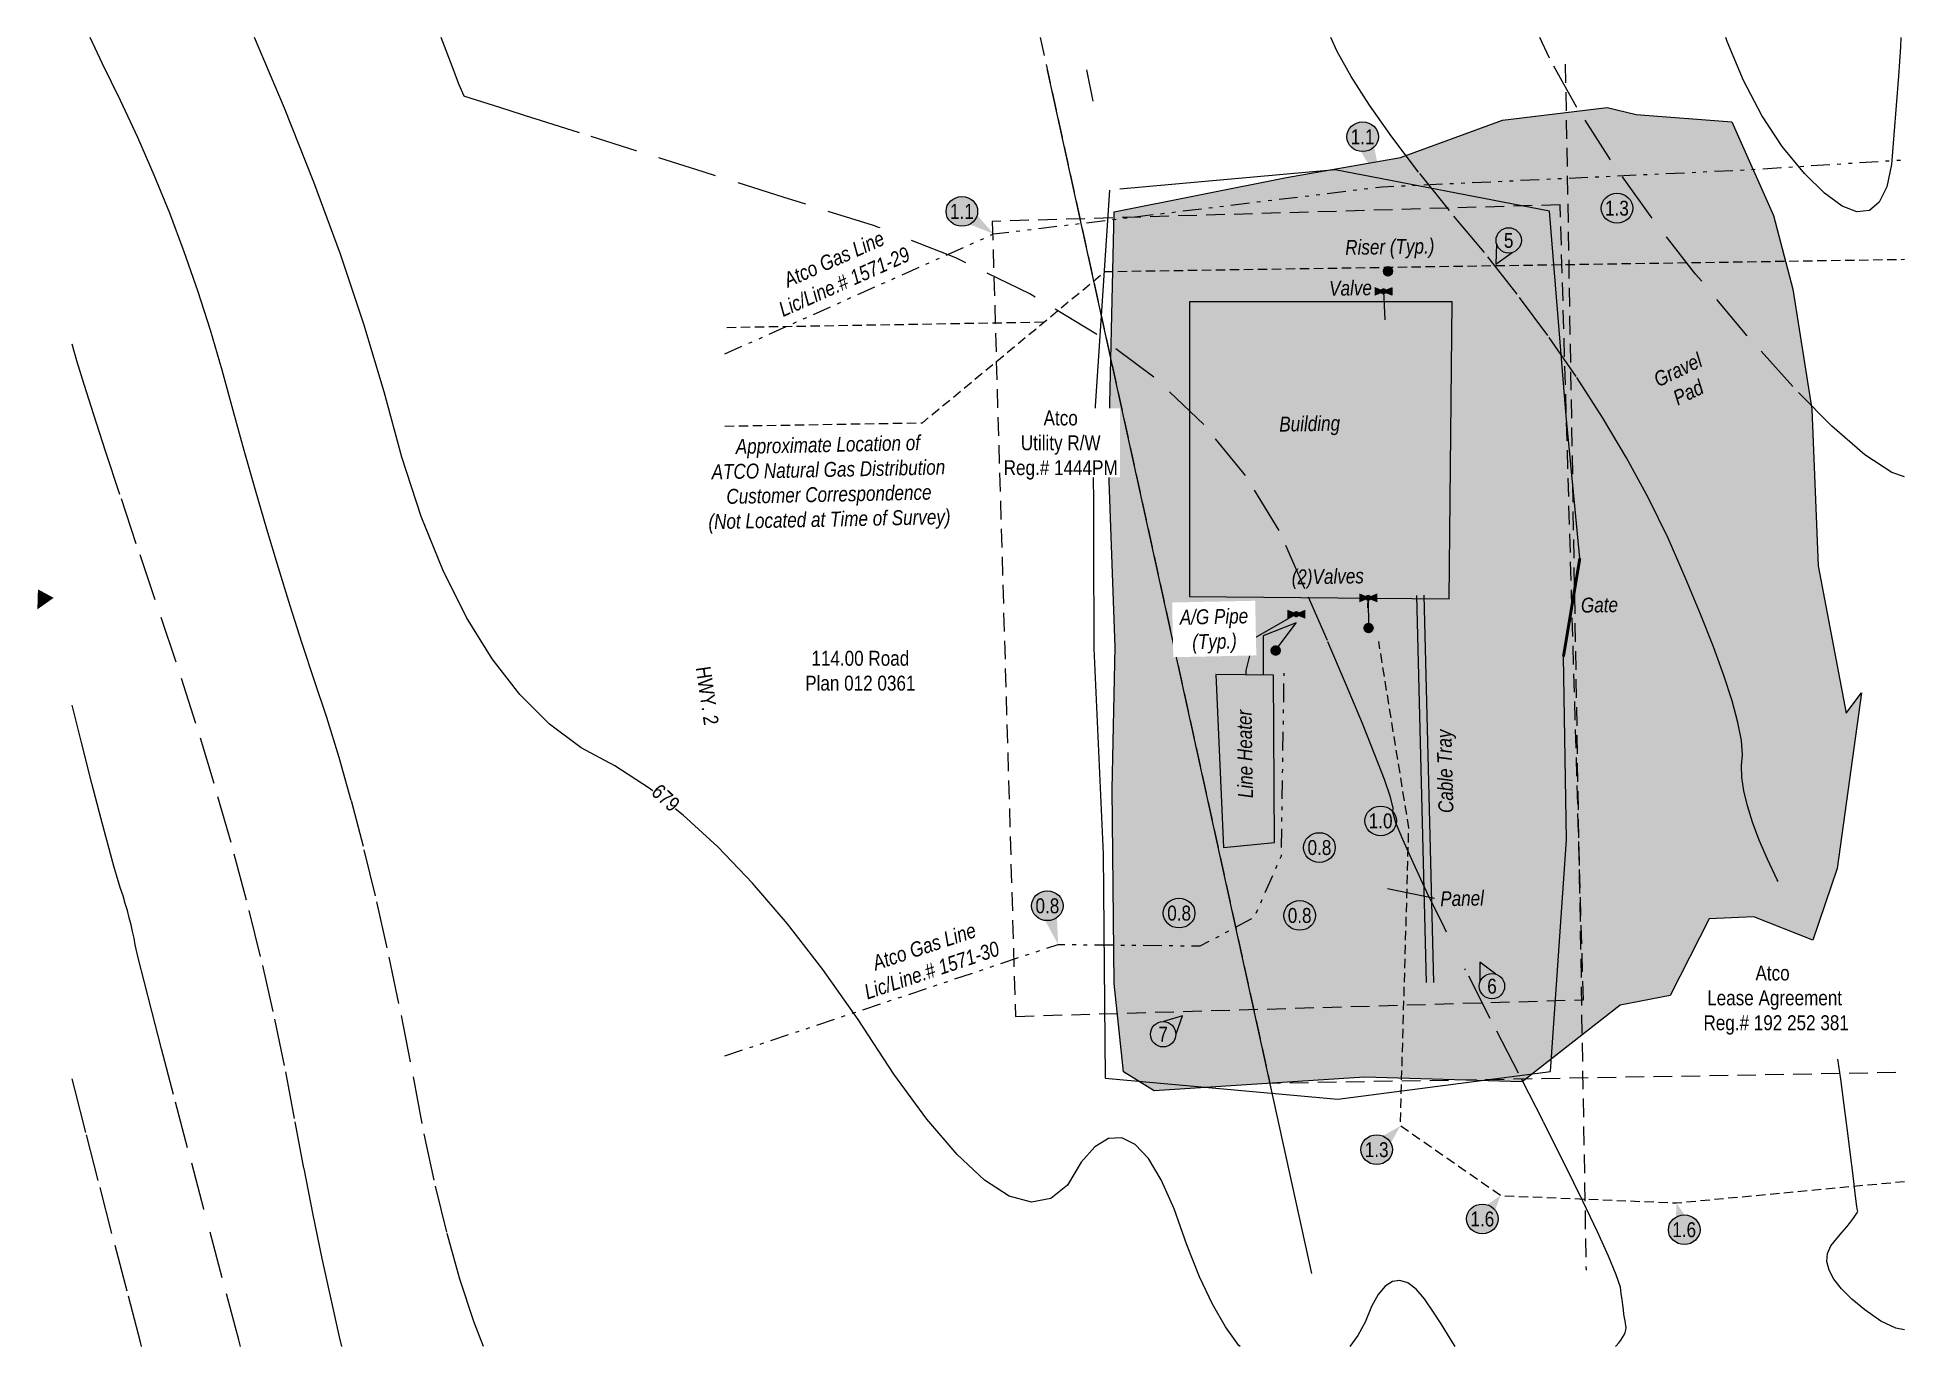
# Model space of a CAD drawing. Extents: x 74381 to 80879, y 6125508 to 6127598.
# Drawn here: x 74381 to 75633, y 6126001 to 6126879 of the extents above; entities that cross this region are included whole.
import ezdxf
from ezdxf.enums import TextEntityAlignment as Align

# ---------------------------------------------------------------- set-up
doc = ezdxf.new("R2010")
doc.units = 0
doc.header["$LTSCALE"] = 5
for name, pattern in [('CENTERLINEX33', [6.5, 2.5, -1, 0.5, -1, 0.5, -1]), ('DASHED2', [9.525, 6.35, -3.175]), ('foc-ACCESSROAD', [3.75, 2.5, -1.25]), ('foc-FLOWLINE', [3.75, 2.5, -1.25]), ('UG_PIPE', [1.875, 1.25, -0.625])]:
    doc.linetypes.add(name, pattern=pattern)
for name, color, linetype, lineweight in [('3D-CONTOURS', 7, 'Continuous', 0), ('C-EZE-T', 13, 'Continuous', 9), ('EXISTING PIPE (EXIST OR HP)', 240, 'CENTERLINEX33', 20), ('T-TEXT', 48, 'Continuous', 18)]:
    doc.layers.add(name, color=color, linetype=linetype, lineweight=lineweight)
for name, color, linetype in [('AS-FENCE-DASH', 48, 'foc-FENCE-DASH'), ('AS-PIPE-AG', 44, 'Continuous'), ('AS-PIPE-UG', 44, 'UG_PIPE'), ('AS-PIPE-UG-T', 44, 'Continuous'), ('AS-ROADS', 254, 'Continuous'), ('AS-SYMBOL', 7, 'Continuous'), ('AS-UNDERLAY-H', 141, 'Continuous'), ('C-AR', 13, 'foc-ACCESSROAD'), ('C-EZE', 13, 'foc-FLOWLINE'), ('CG-NOTES', 7, 'Continuous'), ('Contour_Line_Intermediate', 8, 'DASHED2'), ('Contour_Line_Major', 7, 'Continuous'), ('L-TITLEDB', 4, 'Continuous'), ('L-TITLEDB-T', 4, 'Continuous'), ('P-ELEVATION', 7, 'Continuous')]:
    doc.layers.add(name, color=color, linetype=linetype)
doc.styles.add('240', font='ARIALN.TTF', dxfattribs={"height": 30})
doc.styles.add('80', font='ARIALN.TTF', dxfattribs={"height": 10})
doc.styles.add('80CG', font='ARIALN.TTF', dxfattribs={"height": 10})
doc.styles.add('80L', font='ARIALN.TTF', dxfattribs={"height": 10})
doc.styles.add('foc-LtypeFont', font='ARIALN.TTF', dxfattribs={"height": 7.35})
doc.styles.get("Standard").update_dxf_attribs({"font": 'ARIALN.TTF'})
doc.linetypes.add('foc-FENCE-DASH', pattern='A,0.5,-0.5,1,-0.5,1,-0.5,1,-0.5,1,-0.5,["X",foc-LtypeFont,S=0.2,R=0,X=-0.625,Y=-0.75],-0.5', length=7.5)

msp = doc.modelspace()

# ---------------------------------------------------------------- texts
at = {"layer": 'C-EZE-T', "insert": (75494.977, 6126256.673), "char_height": 10, "width": 98.6266, "attachment_point": 1, "style": '80CG'}
msp.add_mtext('\\pi38.072;Atco\\P\\pi2.5364; Lease Agreement\\P\\pi0.05; Reg.# 192 252 381', dxfattribs=at)
at = {"layer": 'L-TITLEDB-T', "style": '80L'}
msp.add_text('HWY. 2', height=10, rotation=278.245348, dxfattribs=at).set_placement((74822.714, 6126456.435))
at = {"layer": 'T-TEXT', "char_height": 10, "attachment_point": 1, "style": '80L'}
for s, width, insert, rotation in [('\\pi0.32626;{\\fArial Narrow|b0|i1|c0|p34;Riser (Typ.)}', 59.26098, (75257.652, 6126743.114), 0.989677), ('\\pi0.75941;{\\fArial Narrow|b0|i1|c0|p34;Valve}', 28.46971, (75246.443, 6126715.675), 0.989677), ('\\pi3.8563;{\\fArial Narrow|b0|i1|c0|p34;Gravel\\P\\pi10.221;Pad}', 40.82988, (75460.207, 6126651.631), 25.723254), ('\\pi0.29898;{\\fArial Narrow|b0|i1|c0|p34;Building}', 40.82988, (75213.474, 6126624.646), 0.989677), ('\\pi8.6926;{\\fArial Narrow|b0|i1|c0|p34;Gate}', 40.82988, (75407.293, 6126503.104), 0.989677), ('\\pi0.56842;{\\fArial Narrow|b0|i1|c0|p34;Cable Tray}', 56.81896, (75320.643, 6126358.221), 91.400946), ('{\\fArial Narrow|b0|i1|c0|p34;Panel}', 40.82988, (75321.685, 6126306.438), 0.989677)]:
    msp.add_mtext_dynamic_manual_height_columns(s, width=width, gutter_width=50, heights=[0], dxfattribs=dict(at, insert=insert, rotation=rotation))
at = {"layer": 'T-TEXT', "insert": (75221.554, 6126522.124), "char_height": 10, "attachment_point": 1, "rotation": 0.989677, "style": '80L', "bg_fill": 1, "box_fill_scale": 1, "bg_fill_color": 254, "bg_fill_transparency": 0}
msp.add_mtext_dynamic_manual_height_columns('\\pi0.53431;{\\fArial Narrow|b0|i1|c0|p34;(2)Valves}', width=48.45607, gutter_width=50, heights=[0], dxfattribs=at)
at = {"layer": 'T-TEXT', "insert": (75186.275, 6126368.822), "char_height": 10, "width": 60.31828, "attachment_point": 1, "rotation": 90.989677, "style": '80L'}
msp.add_mtext('{\\fArial Narrow|b0|i1|c0|p34;Line Heater}', dxfattribs=at)

# ---------------------------------------------------------------- blocks, each defined once
blk = doc.blocks.new('*U465')
at = {"layer": 'CG-NOTES', "color": 182}
blk.add_lwpolyline([(2.6, 8.1), (-8.2, 16), (-8.1, 2.6)], dxfattribs=at)
blk.add_circle((0, 0), 8.49, dxfattribs=at)
at = {"color": 182, "style": '80L'}
blk.add_attdef('#', text='', height=10, dxfattribs=at).set_placement((0, 0), align=Align.MIDDLE_CENTER)
blk = doc.blocks.new('*U467')
at = {"layer": 'CG-NOTES', "color": 182}
blk.add_lwpolyline([(8.5, -0.3), (13.1, 12.3), (0.3, 8.5)], dxfattribs=at)
blk.add_circle((0, 0), 8.49, dxfattribs=at)
at = {"color": 182, "style": '80L'}
blk.add_attdef('#', text='', height=10, dxfattribs=at).set_placement((0, 0), align=Align.MIDDLE_CENTER)
blk = doc.blocks.new('*U466')
at = {"layer": 'CG-NOTES', "color": 182}
blk.add_lwpolyline([(-8.1, -2.4), (-8.5, -15.9), (2.4, -8.1)], dxfattribs=at)
blk.add_circle((0, 0), 8.49, dxfattribs=at)
at = {"color": 182, "style": '80L'}
blk.add_attdef('#', text='', height=10, dxfattribs=at).set_placement((0, 0), align=Align.MIDDLE_CENTER)
blk = doc.blocks.new('VALVE')
h = blk.add_hatch(color=255)
h.dxf.hatch_style = 1
edge = h.paths.add_edge_path()
edge.add_line((-0.33, 0.24), (-1.2, 0.59))
edge.add_line((-1.2, 0.59), (-1.2, -0.59))
edge.add_line((-1.2, -0.59), (-0.33, -0.24))
edge.add_arc((0, 0), 0.411, 215.8775, 324.1225)
edge.add_line((0.33, -0.24), (1.2, -0.59))
edge.add_line((1.2, -0.59), (1.2, 0.59))
edge.add_line((1.2, 0.59), (0.33, 0.24))
edge.add_arc((0, 0), 0.411, 35.8775, 144.1225)
at = {"color": 48}
for p, q in [((-1.1, 0.44), (-1.1, -0.44)), ((-0.29, 0.12), (-1.1, 0.44)), ((0.29, 0.12), (1.1, 0.44)), ((1.1, 0.44), (1.1, -0.44)), ((-1.1, -0.44), (-0.29, -0.12)), ((1.1, -0.44), (0.29, -0.12))]:
    blk.add_line(p, q, dxfattribs=at)
for radius in [0.311, 0.11]:
    blk.add_circle((0, 0), radius, dxfattribs=at)
blk = doc.blocks.new('riser')
h = blk.add_hatch(color=255)
h.dxf.hatch_style = 1
edge = h.paths.add_edge_path()
edge.add_arc((0, 0), 0.7, 0, 360)
blk.add_hatch(color=48).paths.add_polyline_path([(0.58, -0.15), (-0.58, -0.15, 0.774597)])
at = {"color": 48}
blk.add_line((-0.58, -0.15), (0.58, -0.15), dxfattribs=at)
blk.add_circle((0, 0), 0.6, dxfattribs=at)
blk = doc.blocks.new('*U497')
at = {"layer": 'P-ELEVATION'}
h = blk.add_hatch(color=111, dxfattribs=at)
h.dxf.hatch_style = 1
edge = h.paths.add_edge_path()
edge.add_ellipse((0, 0), major_axis=(-10.6, 0), ratio=0.938979, start_angle=0, end_angle=360)
at = {"layer": 'P-ELEVATION', "color": 7, "flags": 128}
blk.add_lwpolyline([(0, 0, 12.5, 0, 0), (-5.1, 17.8, 0, 0, 0)], format="xyseb", dxfattribs=at)
at = {"layer": 'P-ELEVATION', "color": 7}
blk.add_ellipse((0, 0), major_axis=(-10.6, 0), ratio=0.938979, dxfattribs=at)
at = {"layer": 'P-ELEVATION', "style": '80'}
blk.add_attdef('ELEVATION', text='', height=10, dxfattribs=at).set_placement((0, 0), align=Align.MIDDLE_CENTER)
blk = doc.blocks.new('*U525')
at = {"layer": 'P-ELEVATION'}
h = blk.add_hatch(color=111, dxfattribs=at)
h.dxf.hatch_style = 1
edge = h.paths.add_edge_path()
edge.add_ellipse((0, 0), major_axis=(-10.6, 0), ratio=0.938979, start_angle=0, end_angle=360)
at = {"layer": 'P-ELEVATION', "color": 7, "flags": 128}
blk.add_lwpolyline([(0, 0, 12.5, 0, 0), (12.2, 15.7, 0, 0, 0)], format="xyseb", dxfattribs=at)
at = {"layer": 'P-ELEVATION', "color": 7}
blk.add_ellipse((0, 0), major_axis=(-10.6, 0), ratio=0.938979, dxfattribs=at)
at = {"layer": 'P-ELEVATION', "style": '80'}
blk.add_attdef('ELEVATION', text='', height=10, dxfattribs=at).set_placement((0, 0), align=Align.MIDDLE_CENTER)
blk = doc.blocks.new('*U526')
at = {"layer": 'P-ELEVATION'}
h = blk.add_hatch(color=111, dxfattribs=at)
h.dxf.hatch_style = 1
edge = h.paths.add_edge_path()
edge.add_ellipse((0, 0), major_axis=(-10.6, 0), ratio=0.938979, start_angle=0, end_angle=360)
at = {"layer": 'P-ELEVATION', "color": 7, "flags": 128}
blk.add_lwpolyline([(0, 0, 12.5, 0, 0), (15.9, 15.9, 0, 0, 0)], format="xyseb", dxfattribs=at)
at = {"layer": 'P-ELEVATION', "color": 7}
blk.add_ellipse((0, 0), major_axis=(-10.6, 0), ratio=0.938979, dxfattribs=at)
at = {"layer": 'P-ELEVATION', "style": '80'}
blk.add_attdef('ELEVATION', text='', height=10, dxfattribs=at).set_placement((0, 0), align=Align.MIDDLE_CENTER)
blk = doc.blocks.new('*U500')
at = {"layer": 'P-ELEVATION'}
h = blk.add_hatch(color=111, dxfattribs=at)
h.dxf.hatch_style = 1
edge = h.paths.add_edge_path()
edge.add_ellipse((0, 0), major_axis=(-10.6, 0), ratio=0.938979, start_angle=0, end_angle=360)
at = {"layer": 'P-ELEVATION', "color": 7, "flags": 128}
blk.add_lwpolyline([(0, 0, 12.5, 0, 0), (18.9, -4.6, 0, 0, 0)], format="xyseb", dxfattribs=at)
at = {"layer": 'P-ELEVATION', "color": 7}
blk.add_ellipse((0, 0), major_axis=(-10.6, 0), ratio=0.938979, dxfattribs=at)
at = {"layer": 'P-ELEVATION', "style": '80'}
blk.add_attdef('ELEVATION', text='', height=10, dxfattribs=at).set_placement((0, 0), align=Align.MIDDLE_CENTER)
blk = doc.blocks.new('*U524')
at = {"layer": 'P-ELEVATION'}
h = blk.add_hatch(color=111, dxfattribs=at)
h.dxf.hatch_style = 1
edge = h.paths.add_edge_path()
edge.add_ellipse((0, 0), major_axis=(-10.6, 0), ratio=0.938979, start_angle=0, end_angle=360)
at = {"layer": 'P-ELEVATION', "color": 7, "flags": 128}
blk.add_lwpolyline([(0, 0, 12.5, 0, 0), (7.2, -25.9, 0, 0, 0)], format="xyseb", dxfattribs=at)
at = {"layer": 'P-ELEVATION', "color": 7}
blk.add_ellipse((0, 0), major_axis=(-10.6, 0), ratio=0.938979, dxfattribs=at)
at = {"layer": 'P-ELEVATION', "style": '80'}
blk.add_attdef('ELEVATION', text='', height=10, dxfattribs=at).set_placement((0, 0), align=Align.MIDDLE_CENTER)
blk = doc.blocks.new('*U529')
at = {"layer": 'P-ELEVATION'}
h = blk.add_hatch(color=111, dxfattribs=at)
h.dxf.hatch_style = 1
edge = h.paths.add_edge_path()
edge.add_ellipse((0, 0), major_axis=(-10.6, 0), ratio=0.938979, start_angle=0, end_angle=360)
at = {"layer": 'P-ELEVATION', "color": 7, "flags": 128}
blk.add_lwpolyline([(0, 0, 12.5, 0, 0), (14.2, -22, 0, 0, 0)], format="xyseb", dxfattribs=at)
at = {"layer": 'P-ELEVATION', "color": 7}
blk.add_ellipse((0, 0), major_axis=(-10.6, 0), ratio=0.938979, dxfattribs=at)
at = {"layer": 'P-ELEVATION', "style": '80'}
blk.add_attdef('ELEVATION', text='', height=10, dxfattribs=at).set_placement((0, 0), align=Align.MIDDLE_CENTER)
blk = doc.blocks.new('*U528')
at = {"layer": 'P-ELEVATION'}
h = blk.add_hatch(color=111, dxfattribs=at)
h.dxf.hatch_style = 1
edge = h.paths.add_edge_path()
edge.add_ellipse((0, 0), major_axis=(-10.6, 0), ratio=0.938979, start_angle=0, end_angle=360)
at = {"layer": 'P-ELEVATION', "color": 7, "flags": 128}
blk.add_lwpolyline([(0, 0, 12.5, 0, 0), (-30.3, -1.3, 0, 0, 0)], format="xyseb", dxfattribs=at)
at = {"layer": 'P-ELEVATION', "color": 7}
blk.add_ellipse((0, 0), major_axis=(-10.6, 0), ratio=0.938979, dxfattribs=at)
at = {"layer": 'P-ELEVATION', "style": '80'}
blk.add_attdef('ELEVATION', text='', height=10, dxfattribs=at).set_placement((0, 0), align=Align.MIDDLE_CENTER)
blk = doc.blocks.new('*U527')
at = {"layer": 'P-ELEVATION'}
h = blk.add_hatch(color=111, dxfattribs=at)
h.dxf.hatch_style = 1
edge = h.paths.add_edge_path()
edge.add_ellipse((0, 0), major_axis=(-10.6, 0), ratio=0.938979, start_angle=0, end_angle=360)
at = {"layer": 'P-ELEVATION', "color": 7, "flags": 128}
blk.add_lwpolyline([(0, 0, 12.5, 0, 0), (-25.5, -5.6, 0, 0, 0)], format="xyseb", dxfattribs=at)
at = {"layer": 'P-ELEVATION', "color": 7}
blk.add_ellipse((0, 0), major_axis=(-10.6, 0), ratio=0.938979, dxfattribs=at)
at = {"layer": 'P-ELEVATION', "style": '80'}
blk.add_attdef('ELEVATION', text='', height=10, dxfattribs=at).set_placement((0, 0), align=Align.MIDDLE_CENTER)
blk = doc.blocks.new('*U523')
at = {"layer": 'P-ELEVATION'}
h = blk.add_hatch(color=111, dxfattribs=at)
h.dxf.hatch_style = 1
edge = h.paths.add_edge_path()
edge.add_ellipse((0, 0), major_axis=(-10.6, 0), ratio=0.938979, start_angle=0, end_angle=360)
at = {"layer": 'P-ELEVATION', "color": 7, "flags": 128}
blk.add_lwpolyline([(0, 0, 12.5, 0, 0), (21.3, -15.1, 0, 0, 0)], format="xyseb", dxfattribs=at)
at = {"layer": 'P-ELEVATION', "color": 7}
blk.add_ellipse((0, 0), major_axis=(-10.6, 0), ratio=0.938979, dxfattribs=at)
at = {"layer": 'P-ELEVATION', "style": '80'}
blk.add_attdef('ELEVATION', text='', height=10, dxfattribs=at).set_placement((0, 0), align=Align.MIDDLE_CENTER)
blk = doc.blocks.new('*U522')
at = {"layer": 'P-ELEVATION'}
h = blk.add_hatch(color=111, dxfattribs=at)
h.dxf.hatch_style = 1
edge = h.paths.add_edge_path()
edge.add_ellipse((0, 0), major_axis=(-10.6, 0), ratio=0.938979, start_angle=0, end_angle=360)
at = {"layer": 'P-ELEVATION', "color": 7, "flags": 128}
blk.add_lwpolyline([(0, 0, 12.5, 0, 0), (13.2, -33.5, 0, 0, 0)], format="xyseb", dxfattribs=at)
at = {"layer": 'P-ELEVATION', "color": 7}
blk.add_ellipse((0, 0), major_axis=(-10.6, 0), ratio=0.938979, dxfattribs=at)
at = {"layer": 'P-ELEVATION', "style": '80'}
blk.add_attdef('ELEVATION', text='', height=10, dxfattribs=at).set_placement((0, 0), align=Align.MIDDLE_CENTER)
blk = doc.blocks.new('*U521')
at = {"layer": 'P-ELEVATION'}
h = blk.add_hatch(color=111, dxfattribs=at)
h.dxf.hatch_style = 1
edge = h.paths.add_edge_path()
edge.add_ellipse((0, 0), major_axis=(-10.6, 0), ratio=0.938979, start_angle=0, end_angle=360)
at = {"layer": 'P-ELEVATION', "color": 7, "flags": 128}
blk.add_lwpolyline([(0, 0, 12.5, 0, 0), (-4.5, 21.2, 0, 0, 0)], format="xyseb", dxfattribs=at)
at = {"layer": 'P-ELEVATION', "color": 7}
blk.add_ellipse((0, 0), major_axis=(-10.6, 0), ratio=0.938979, dxfattribs=at)
at = {"layer": 'P-ELEVATION', "style": '80'}
blk.add_attdef('ELEVATION', text='', height=10, dxfattribs=at).set_placement((0, 0), align=Align.MIDDLE_CENTER)

# ---------------------------------------------------------------- hatches: boundary and pattern name
at = {"layer": 'AS-ROADS'}
h = msp.add_hatch(color=256, dxfattribs=at)
h.dxf.hatch_style = 1
h.paths.add_polyline_path([(75604.05, 6126439.587), (75587.85, 6126321.737), (75571.6, 6126273.787), (75531.95, 6126289.437), (75502.1, 6126288.037), (75475.85, 6126236.587), (75442.4, 6126230.137), (75376.7, 6126178.787), (75270.95, 6126181.837), (75130, 6126172.587), (75109.35, 6126185.387), (75103.25, 6126244.687), (75101.8, 6126375.037), (75103.95, 6126470.037), (75099.4, 6126594.037), (75103.1, 6126761.937), (75218.75, 6126784.987), (75295.1, 6126798.437), (75363.45, 6126823.387), (75433.75, 6126831.937), (75453, 6126827.287), (75517.25, 6126822.437), (75545.25, 6126759.537), (75558.15, 6126710.187), (75570.75, 6126629.687), (75575.2, 6126524.737), (75593.95, 6126425.887)])
at = {"layer": 'AS-SYMBOL'}
h = msp.add_hatch(color=3, dxfattribs=at)
h.dxf.hatch_style = 1
edge = h.paths.add_edge_path()
edge.add_line((74381.789, 6126508.898), (74381.388, 6126495.487))
edge.add_line((74381.388, 6126495.487), (74392.357, 6126503.212))
h.paths.add_polyline_path([(74384.22, 6126503.658), (74395.612, 6126503.658), (74395.612, 6126518.719), (74384.22, 6126518.719)], flags=25)
at = {"layer": 'AS-UNDERLAY-H'}
h = msp.add_hatch(color=254, dxfattribs=at)
h.dxf.hatch_style = 1
edge = h.paths.add_edge_path()
edge.add_arc((75364.394, 6126738.064), 21.213, 0, 360)

# ---------------------------------------------------------------- linework, layer by layer
at = {"layer": 'AS-FENCE-DASH', "flags": 128}
for points in [[(75084.568, 6126857.257), (75088.85, 6126836.137)], [(75100.1, 6126776.537), (75089.1, 6126611.337), (75089.65, 6126469.287), (75095.8, 6126331.537), (75097.2, 6126181.137), (75253.1, 6126167.187), (75395.7, 6126185.537), (75406.5, 6126340.887), (75404.35, 6126463.787), (75415.35, 6126529.737), (75406.25, 6126625.187), (75395.05, 6126762.537), (75251.25, 6126790.287), (75107.1, 6126777.237)]]:
    msp.add_lwpolyline(points, dxfattribs=at)
at = {"layer": 'AS-PIPE-AG', "flags": 128}
for points in [[(75283.75, 6126708.687), (75284.7, 6126689.687)], [(75273.25, 6126496.437), (75273.5, 6126503.187), (75273.7, 6126482.987)], [(75225.25, 6126492.237), (75196.75, 6126476.037), (75191.45, 6126454.387), (75191.45, 6126451.581)], [(75225.25, 6126486.387), (75203, 6126477.637), (75203.095, 6126451.491)], [(75211.45, 6126467.887), (75225.25, 6126486.387)]]:
    msp.add_lwpolyline(points, dxfattribs=at)
at = {"layer": 'AS-PIPE-UG', "flags": 128}
for points in [[(74842.296, 6126618.357), (74974.614, 6126620.612), (75097.068, 6126721.987), (75633.069, 6126730.201)], [(75055.968, 6126687.962), (74842.296, 6126684.334)], [(75633.069, 6126111.725), (75480.2, 6126097.337), (75362.55, 6126102.187), (75295, 6126149.137), (75300.7, 6126349.037), (75280.55, 6126474.037)]]:
    msp.add_lwpolyline(points, dxfattribs=at)
at = {"layer": 'AS-ROADS', "flags": 128}
msp.add_lwpolyline([(75604.05, 6126439.587), (75587.85, 6126321.737), (75571.6, 6126273.787), (75531.95, 6126289.437), (75502.1, 6126288.037), (75475.85, 6126236.587), (75442.4, 6126230.137), (75376.7, 6126178.787), (75270.95, 6126181.837), (75130, 6126172.587), (75109.35, 6126185.387), (75103.25, 6126244.687), (75101.8, 6126375.037), (75103.95, 6126470.037), (75099.4, 6126594.037), (75103.1, 6126761.937), (75218.75, 6126784.987), (75295.1, 6126798.437), (75363.45, 6126823.387), (75433.75, 6126831.937), (75453, 6126827.287), (75517.25, 6126822.437), (75545.25, 6126759.537), (75558.15, 6126710.187), (75570.75, 6126629.687), (75575.2, 6126524.737), (75593.95, 6126425.887)], close=True, dxfattribs=at)
at = {"layer": 'C-AR', "flags": 128}
msp.add_lwpolyline([(75405.598, 6126861.076), (75419.496, 6126052.399)], dxfattribs=at)
at = {"layer": 'C-EZE', "flags": 128}
msp.add_lwpolyline([(75053.646, 6126879.03), (75207.605, 6126177.85), (75633.069, 6126185.181)], dxfattribs=at)
at = {"layer": 'Contour_Line_Intermediate'}
for points in [[(74680.36, 6126001.133), (74673.879, 6126018.07), (74664.667, 6126046.372), (74655.829, 6126077.924), (74647.366, 6126112.728), (74639.279, 6126150.782), (74631.565, 6126192.086), (74623.776, 6126231.309), (74615.91, 6126268.45), (74607.968, 6126303.51), (74599.95, 6126336.487), (74591.855, 6126367.383), (74583.684, 6126396.196), (74575.437, 6126422.928), (74567.113, 6126447.578), (74558.924, 6126472.536), (74550.869, 6126497.802), (74542.949, 6126523.376), (74535.163, 6126549.258), (74527.511, 6126575.448), (74519.994, 6126601.946), (74512.611, 6126628.751), (74505.362, 6126655.865), (74497.492, 6126682.658), (74489, 6126709.129), (74479.887, 6126735.28), (74470.153, 6126761.11), (74459.796, 6126786.618), (74448.818, 6126811.806), (74437.219, 6126836.673), (74424.998, 6126861.218), (74416.721, 6126879.03)], [(75326.017, 6126279.141), (75324.601, 6126281.964), (75312.856, 6126305.95), (75303.52, 6126325.692), (75296.592, 6126341.189), (75292.073, 6126352.441), (75289.962, 6126359.449), (75290.26, 6126362.213), (75288.371, 6126369.536), (75284.294, 6126381.419), (75278.029, 6126397.861), (75269.577, 6126418.863), (75258.938, 6126444.424), (75246.11, 6126474.545), (75231.095, 6126509.226), (75213.893, 6126548.466), (75191.275, 6126585.192), (75163.242, 6126619.404), (75129.794, 6126651.102), (75090.931, 6126680.287), (75046.652, 6126706.958), (74996.959, 6126731.115), (74941.85, 6126752.759), (74881.326, 6126771.888), (74828.309, 6126788.644), (74782.799, 6126803.027), (74744.796, 6126815.036), (74714.299, 6126824.671), (74691.31, 6126831.933), (74675.827, 6126836.821), (74667.852, 6126839.336), (74667.383, 6126839.477), (74664.182, 6126847.228), (74658.248, 6126862.589), (74652.045, 6126879.03)], [(75548.241, 6126313.002), (75547.656, 6126314.134), (75541.073, 6126327.957), (75535.54, 6126340.826), (75531.057, 6126352.742), (75527.626, 6126363.705), (75525.245, 6126373.714), (75523.915, 6126382.769), (75523.635, 6126390.87), (75524.407, 6126398.019), (75523.619, 6126407.609), (75521.272, 6126419.642), (75517.367, 6126434.118), (75511.903, 6126451.036), (75504.88, 6126470.396), (75496.298, 6126492.199), (75486.157, 6126516.444), (75474.457, 6126543.132), (75461.286, 6126569.992), (75446.642, 6126597.026), (75430.527, 6126624.232), (75412.94, 6126651.611), (75393.881, 6126679.163), (75373.35, 6126706.887), (75351.348, 6126734.785), (75327.873, 6126762.855), (75307.215, 6126788.683), (75289.374, 6126812.27), (75274.349, 6126833.615), (75262.141, 6126852.718), (75252.75, 6126869.579), (75248.5, 6126879.03)], [(75633.069, 6126584.455), (75624.449, 6126587.241), (75606.448, 6126599.094), (75584.3, 6126618.324), (75558.005, 6126644.932), (75527.563, 6126678.915), (75492.974, 6126720.276), (75462.419, 6126759.582), (75435.899, 6126796.832), (75413.413, 6126832.026), (75394.961, 6126865.165), (75388.53, 6126879.03)], [(75630.617, 6126879.03), (75630.193, 6126872.576), (75628.834, 6126852.965), (75627.4, 6126833.305), (75625.893, 6126813.596), (75624.311, 6126793.84), (75621.042, 6126778.807), (75616.085, 6126768.498), (75609.44, 6126762.914), (75601.108, 6126762.053), (75591.088, 6126765.917), (75579.38, 6126774.504), (75565.985, 6126787.816), (75550.902, 6126805.852), (75537.244, 6126826.596), (75525.01, 6126850.047), (75514.2, 6126876.207), (75513.282, 6126879.03)], [(74585.451, 6126001.133), (74583.887, 6126007.76), (74578.231, 6126032.961), (74572.384, 6126060.203), (74566.346, 6126089.484), (74560.117, 6126120.804), (74553.698, 6126154.165), (74547.087, 6126189.565), (74539.536, 6126225.774), (74531.043, 6126262.792), (74521.61, 6126300.618), (74511.235, 6126339.253), (74499.92, 6126378.697), (74487.664, 6126418.949), (74474.467, 6126460.01), (74460.329, 6126501.88), (74447.735, 6126539.414), (74436.685, 6126572.613), (74427.179, 6126601.477), (74419.217, 6126626.005), (74412.8, 6126646.197), (74407.927, 6126662.055), (74404.687, 6126673.267)], [(74517.653, 6126001.133), (74516.395, 6126005.792), (74505.304, 6126047.178), (74492.985, 6126093.421), (74482.103, 6126134.431), (74472.66, 6126170.208), (74464.654, 6126200.751), (74458.086, 6126226.06), (74452.955, 6126246.137), (74449.263, 6126260.979), (74447.008, 6126270.588), (74446.191, 6126274.964), (74445.257, 6126279.44), (74444.208, 6126284.016), (74443.042, 6126288.691), (74441.759, 6126293.467), (74440.361, 6126298.342), (74438.846, 6126303.318), (74437.214, 6126308.393), (74435.467, 6126313.569), (74432.671, 6126323.196), (74428.827, 6126337.276), (74423.935, 6126355.807), (74417.995, 6126378.791), (74411.006, 6126406.226), (74404.687, 6126431.301)], [(75439.293, 6126001.133), (75439.734, 6126001.656), (75441.402, 6126003.613), (75442.826, 6126005.499), (75444.007, 6126007.312), (75444.943, 6126009.054), (75445.636, 6126010.724), (75446.086, 6126012.323), (75446.291, 6126013.849), (75446.253, 6126015.304), (75445.971, 6126016.687), (75445.658, 6126018.437), (75445.312, 6126020.552), (75444.934, 6126023.033), (75444.525, 6126025.881), (75444.084, 6126029.094), (75443.61, 6126032.674), (75443.105, 6126036.62), (75442.568, 6126040.931), (75439.726, 6126049.294), (75434.581, 6126061.708), (75427.131, 6126078.172), (75417.377, 6126098.688), (75405.318, 6126123.254), (75390.956, 6126151.871), (75374.289, 6126184.54), (75355.318, 6126221.259), (75338.755, 6126253.734), (75338.354, 6126254.533)], [(75633.069, 6126012.316), (75627.259, 6126013.5), (75616.996, 6126018.278), (75606.427, 6126025.803), (75597.686, 6126032.983), (75590.774, 6126039.818), (75585.691, 6126046.308), (75582.436, 6126052.453), (75581.01, 6126058.252), (75581.413, 6126063.706), (75583.644, 6126068.815), (75587.704, 6126073.579), (75591.244, 6126077.806), (75594.265, 6126081.495), (75596.767, 6126084.646), (75598.75, 6126087.261), (75600.213, 6126089.337), (75601.157, 6126090.877), (75601.581, 6126091.879), (75601.487, 6126092.343), (75601.105, 6126095.151), (75600.436, 6126100.301), (75599.479, 6126107.795), (75598.235, 6126117.631), (75596.704, 6126129.811), (75594.886, 6126144.334), (75592.78, 6126161.2), (75590.387, 6126180.408), (75588.194, 6126193.829)], [(74451.258, 6126001.133), (74450.454, 6126004.197), (74441.529, 6126038.271), (74431.384, 6126077.029), (74422.161, 6126112.519), (74413.859, 6126144.739), (74406.478, 6126173.69), (74404.687, 6126180.813)]]:
    msp.add_lwpolyline(points, dxfattribs=at)
at = {"layer": 'Contour_Line_Major'}
for points in [[(75187.689, 6126001.133), (75186.836, 6126002.015), (75177.906, 6126014.358), (75169.094, 6126029.694), (75160.398, 6126048.022), (75151.82, 6126069.343), (75143.359, 6126093.657), (75134.791, 6126113.003), (75126.115, 6126127.381), (75117.333, 6126136.793), (75108.444, 6126141.237), (75099.449, 6126140.713), (75090.346, 6126135.222), (75081.136, 6126124.764), (75071.82, 6126109.338), (75060.678, 6126100.427), (75047.71, 6126098.031), (75032.918, 6126102.151), (75016.3, 6126112.784), (74997.856, 6126129.933), (74977.588, 6126153.597), (74955.493, 6126183.776), (74931.574, 6126220.47), (74907.814, 6126254.067), (74884.212, 6126284.569), (74860.77, 6126311.973), (74837.487, 6126336.282), (74814.363, 6126357.495), (74791.398, 6126375.611), (74768.593, 6126390.631), (74745.946, 6126402.554), (74724.666, 6126418.464), (74704.753, 6126438.359), (74686.207, 6126462.241), (74669.027, 6126490.109), (74653.214, 6126521.962), (74638.768, 6126557.802), (74625.689, 6126597.628), (74613.976, 6126641.44), (74600.257, 6126686.746), (74584.531, 6126733.547), (74566.798, 6126781.842), (74547.059, 6126831.632), (74526.961, 6126879.03)], [(75331.882, 6126001.133), (75330.313, 6126003.781), (75326.723, 6126009.573), (75322.355, 6126016.411), (75317.208, 6126024.293), (75311.282, 6126033.221), (75305.567, 6126039.733), (75300.063, 6126043.828), (75294.77, 6126045.508), (75289.686, 6126044.772), (75284.814, 6126041.619), (75280.152, 6126036.051), (75275.701, 6126028.066), (75271.461, 6126017.665), (75266.575, 6126008.611), (75261.209, 6126001.133)]]:
    msp.add_lwpolyline(points, dxfattribs=at)
at = {"layer": 'EXISTING PIPE (EXIST OR HP)', "flags": 128}
for points in [[(74842.296, 6126666.798), (75022.4, 6126747.187), (75282.95, 6126778.837), (75523.55, 6126790.037), (75633.069, 6126796.949)], [(74842.296, 6126196.091), (75065.6, 6126270.837), (75160.9, 6126269.837), (75197.2, 6126288.987), (75215.3, 6126330.187), (75217.1, 6126452.637)]]:
    msp.add_lwpolyline(points, dxfattribs=at)
at = {"layer": 'L-TITLEDB', "flags": 128}
msp.add_lwpolyline([(75235.631, 6126050.211), (75058.495, 6126856.946)], dxfattribs=at)
at = {"layer": 'T-TEXT', "const_width": 2, "flags": 128}
msp.add_lwpolyline([(75404.35, 6126463.787), (75415.35, 6126529.737)], dxfattribs=at)
at = {"layer": 'T-TEXT', "flags": 128}
for points in [[(75312.45, 6126245.237), (75306.1, 6126504.887)], [(75312.45, 6126245.237), (75306.1, 6126504.887)], [(75317.449, 6126245.36), (75311.099, 6126505.01)], [(75318, 6126301.537), (75286.4, 6126308.037)]]:
    msp.add_lwpolyline(points, dxfattribs=at)
msp.add_lwpolyline([(75171.25, 6126451.737), (75176.55, 6126335.887), (75210.65, 6126339.137), (75210, 6126451.437)], close=True, dxfattribs=at)

# ---------------------------------------------------------------- block references
for name, p, values in [('*U522', (75269.727, 6126812.357), {'ELEVATION': '1.1'}), ('*U521', (75440.217, 6126764.485), {'ELEVATION': '1.3'}), ('*U523', (75001.097, 6126762.316), {'ELEVATION': '1.1'}), ('*U500', (75281.82, 6126353.663), {'ELEVATION': '1.0'}), ('*U527', (75240.794, 6126335.797), {'ELEVATION': '0.8'}), ('*U524', (75058.437, 6126296.718), {'ELEVATION': '0.8'}), ('*U529', (75146.746, 6126291.832), {'ELEVATION': '0.8'}), ('*U528', (75227.537, 6126290.257), {'ELEVATION': '0.8'}), ('*U526', (75279.149, 6126133.221), {'ELEVATION': '1.3'}), ('*U525', (75349.996, 6126086.77), {'ELEVATION': '1.6'}), ('*U497', (75485.288, 6126079.566), {'ELEVATION': '1.6'})]:
    msp.add_blockref(name, p).add_auto_attribs(values)
at = {"layer": 'AS-SYMBOL', "color": 3, "xscale": 5, "yscale": 5, "zscale": 5}
for name, p in [('riser', (75286.7, 6126722.137)), ('VALVE', (75283.75, 6126708.687)), ('VALVE', (75273.5, 6126503.187)), ('VALVE', (75225.25, 6126492.237)), ('riser', (75273.7, 6126482.987)), ('riser', (75211.45, 6126467.887))]:
    msp.add_blockref(name, p, dxfattribs=at)
at = {"layer": 'CG-NOTES'}
for name, p, values in [('*U466', (75367.64, 6126742.895), {'#': '5'}), ('*U465', (75356.458, 6126242.826), {'#': '6'}), ('*U467', (75136.004, 6126210.581), {'#': '7'})]:
    msp.add_blockref(name, p, dxfattribs=at).add_auto_attribs(values)

msp.set_redraw_order([(e.dxf.handle, doc.entitydb.next_handle()) for e in msp.query("TEXT MTEXT ATTDEF DIMENSION ARC_DIMENSION")])  # texts and dimensions are drawn at this point

# ---------------------------------------------------------------- next in the draw order: texts
at = {"layer": '3D-CONTOURS', "insert": (74802.579, 6126369.095, 33950), "char_height": 10, "attachment_point": 5, "rotation": 317.468758, "bg_fill": 3, "box_fill_scale": 1, "bg_fill_color": 256, "bg_fill_transparency": 0}
msp.add_mtext('679', dxfattribs=at)
at = {"layer": 'AS-PIPE-UG-T', "insert": (74911.856, 6126579.457), "char_height": 10, "attachment_point": 5, "rotation": 1.221612, "style": '240', "bg_fill": 3, "box_fill_scale": 1.15, "bg_fill_color": 256, "bg_fill_true_color": 256, "bg_fill_transparency": 0}
msp.add_mtext_dynamic_manual_height_columns('{\\fArial Narrow|b0|i1|c0|p34;Approximate Location of\\PATCO Natural Gas Distribution Customer Correspondence\\P(Not Located at Time of Survey)}', width=161.81214, gutter_width=44.988, heights=[0], dxfattribs=at)
at = {"layer": 'AS-PIPE-UG-T', "insert": (75170.302, 6126480.83), "char_height": 10, "attachment_point": 5, "rotation": 1.221612, "style": '240', "bg_fill": 2}
msp.add_mtext_dynamic_manual_height_columns('{\\fArial Narrow|b0|i1|c0|p34;A/G Pipe\\P(Typ.)}', width=45.66617, gutter_width=44.988, heights=[0], dxfattribs=at)
at = {"layer": 'EXISTING PIPE (EXIST OR HP)', "linetype": 'Continuous', "insert": (74867.56, 6126714.494), "char_height": 10, "attachment_point": 1, "rotation": 24.053547, "style": '80L', "bg_fill": 3, "box_fill_scale": 1.15, "bg_fill_color": 256, "bg_fill_true_color": 256, "bg_fill_transparency": 0}
msp.add_mtext_dynamic_manual_height_columns('\\pi14.187;{\\fArial Narrow|b0|i1|c0|p34;Atco Gas Line\\P\\pi3.1128;Lic/Line.# 1571-29}', width=100.05907, gutter_width=50, heights=[0], dxfattribs=at)
at = {"layer": 'L-TITLEDB-T', "insert": (74933.042, 6126454.288), "char_height": 10, "attachment_point": 5, "style": '80CG', "bg_fill": 3, "box_fill_scale": 1, "bg_fill_color": 256, "bg_fill_transparency": 0}
msp.add_mtext('\\A1;114.00 Road\\PPlan 012 0361', dxfattribs=at)

# ---------------------------------------------------------------- next in the draw order: linework, layer by layer
at = {"layer": 'C-EZE'}
msp.add_lwpolyline([(75402.178, 6126766.723), (75021.456, 6126755.614), (75037.008, 6126222.602), (75417.731, 6126233.711)], close=True, dxfattribs=at)
at = {"layer": 'T-TEXT', "flags": 128}
msp.add_lwpolyline([(75327.822, 6126502.459), (75329.8, 6126701.737), (75153.7, 6126701.737), (75153.7, 6126504.187)], close=True, dxfattribs=at)

# ---------------------------------------------------------------- next in the draw order: texts
at = {"layer": 'C-EZE-T', "insert": (75067.357, 6126605.658), "char_height": 10, "attachment_point": 5, "style": '80CG', "bg_fill": 3, "box_fill_scale": 1.15, "bg_fill_color": 256, "bg_fill_true_color": 256, "bg_fill_transparency": 0}
msp.add_mtext('\\A1;Atco\\PUtility R/W\\PReg.# 1444PM', dxfattribs=at)
at = {"layer": 'EXISTING PIPE (EXIST OR HP)', "linetype": 'Continuous', "insert": (74929.344, 6126259.167), "char_height": 10, "attachment_point": 1, "rotation": 18.506838, "style": '80L', "bg_fill": 3, "box_fill_scale": 1.15, "bg_fill_color": 256, "bg_fill_true_color": 256, "bg_fill_transparency": 0}
msp.add_mtext_dynamic_manual_height_columns('\\pi11.397;{\\fArial Narrow|b0|i1|c0|p34;Atco Gas Line\\P\\pi0;Lic/Line.# 1571-30}', width=94.47926, gutter_width=50, heights=[0], dxfattribs=at)

doc.saveas('drawing.dxf')
